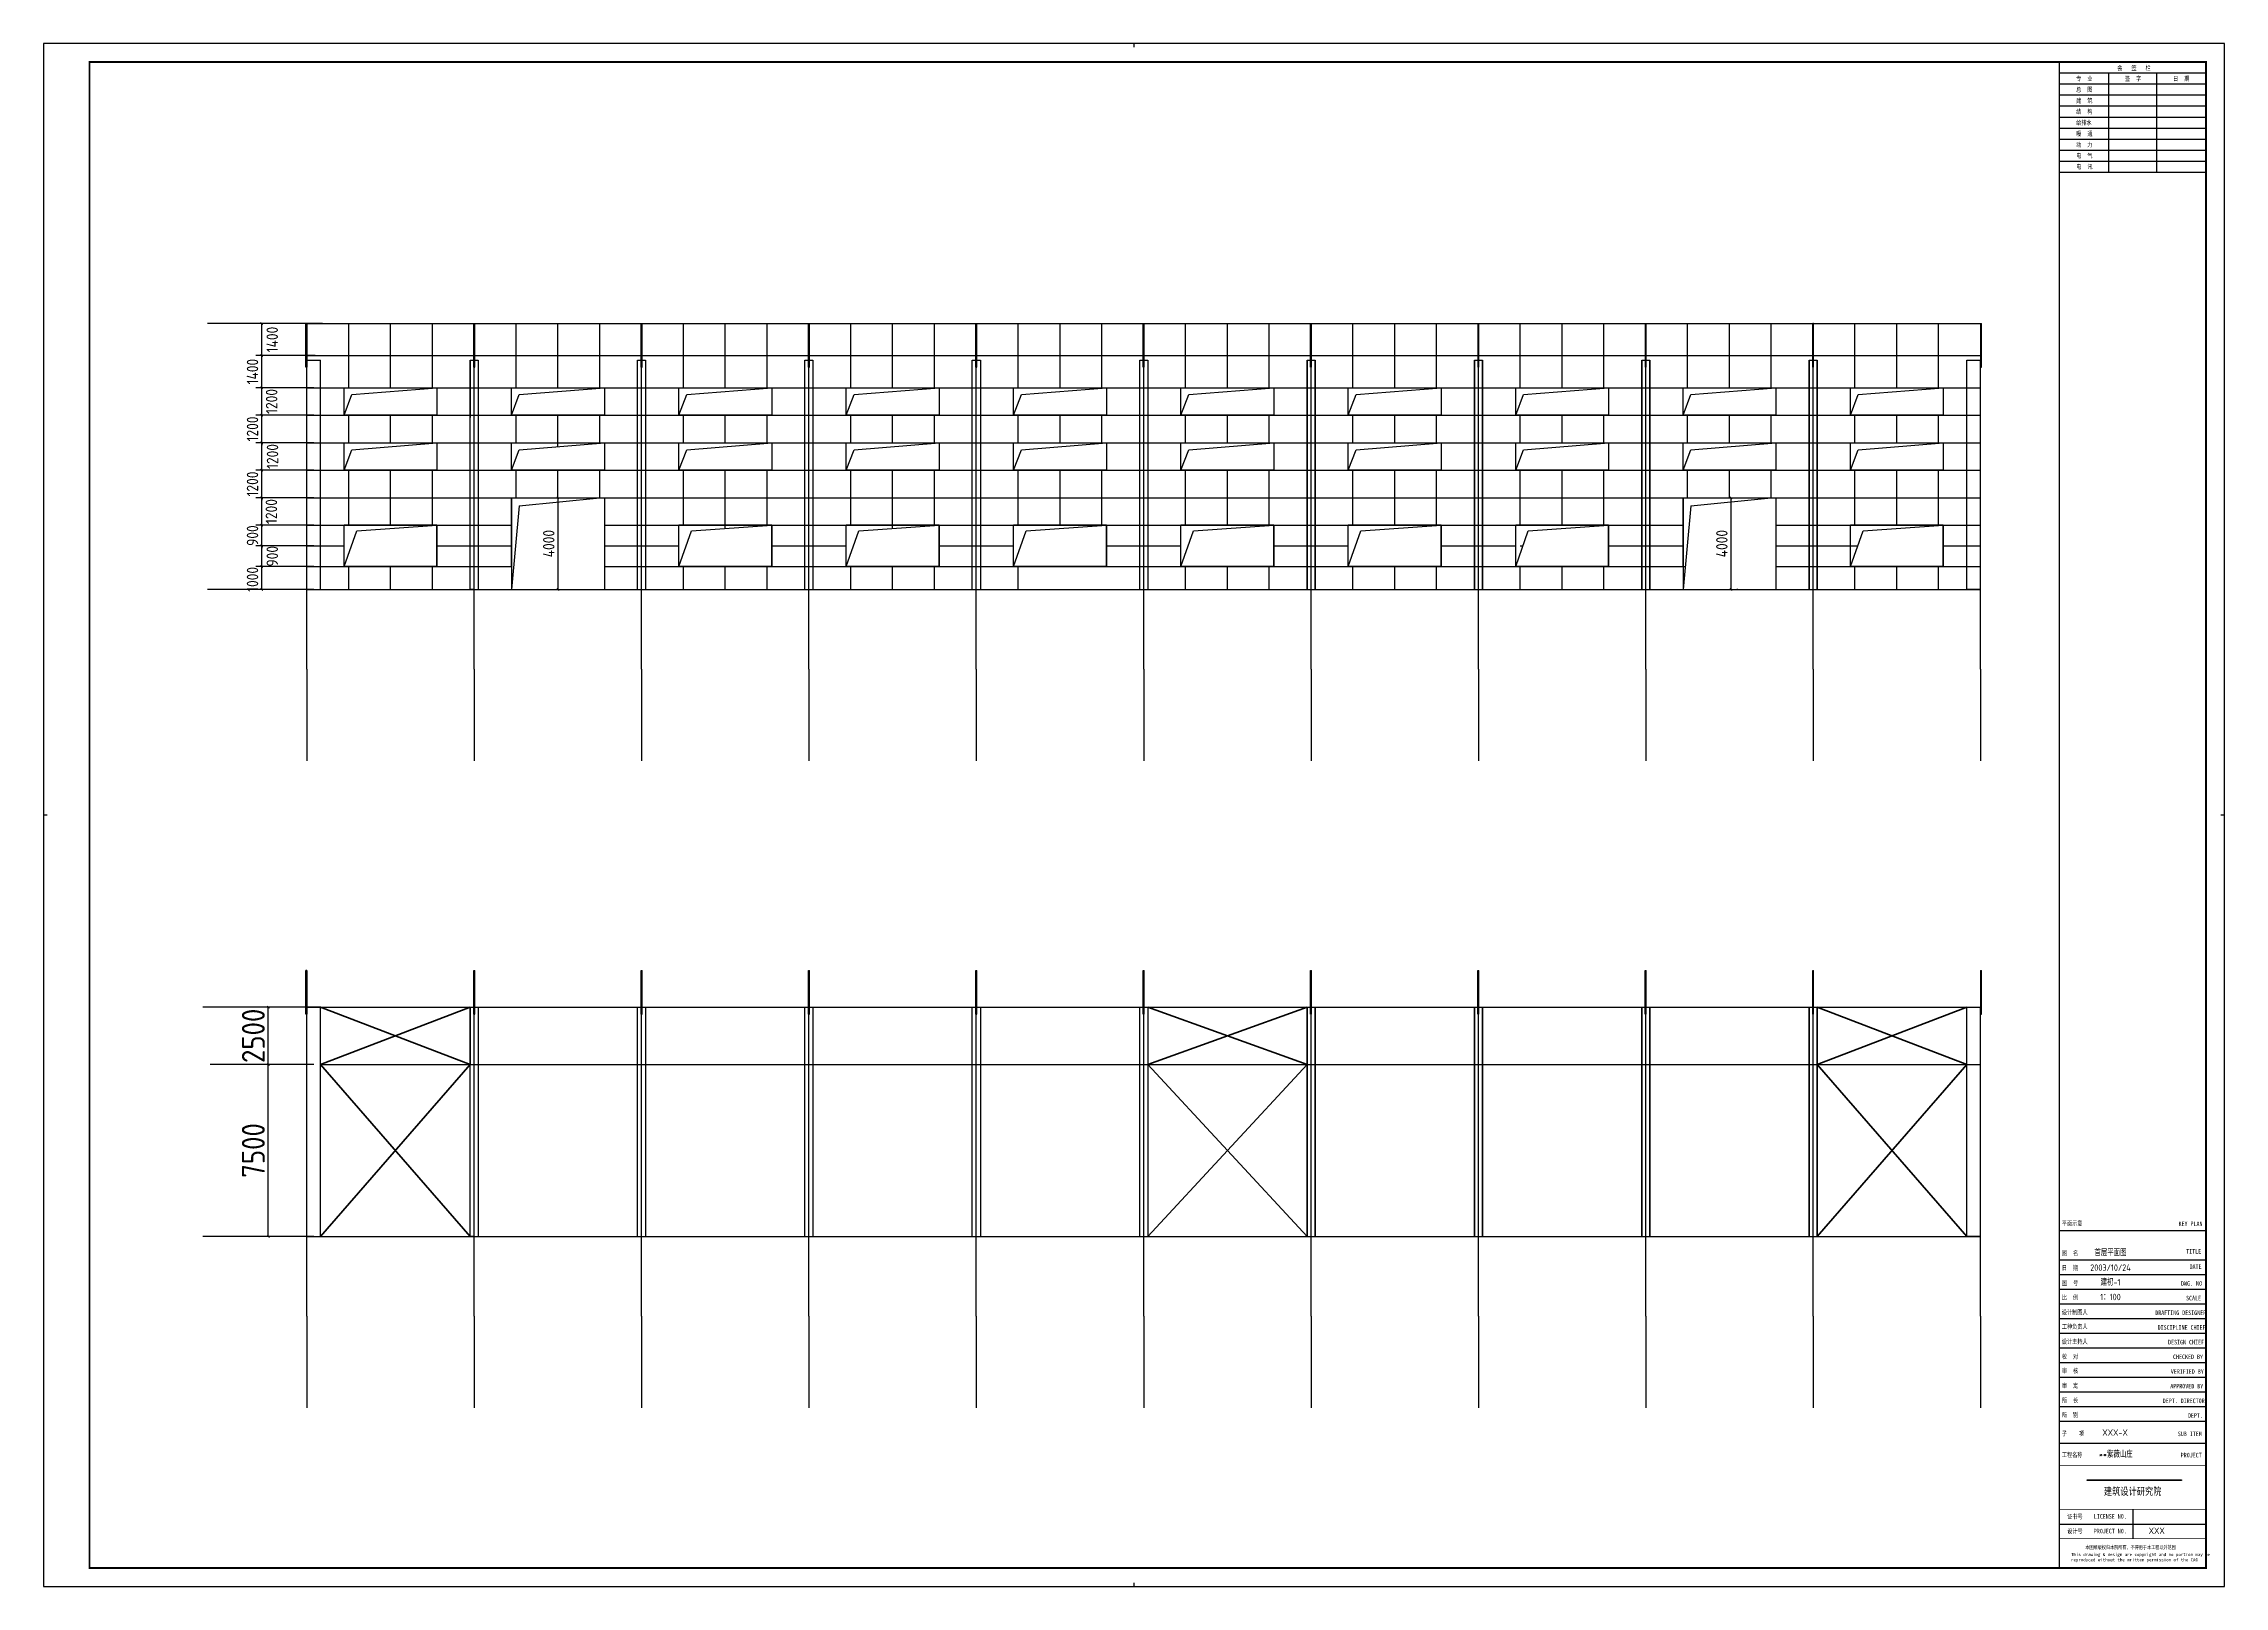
# Model space of a CAD drawing. Extents: x -9001 to 151288, y 75886 to 362543.
# Drawn here: x 56168 to 151288, y 76016 to 143296 of the extents above; entities that cross this region are included whole.
import ezdxf
from ezdxf.enums import TextEntityAlignment as Align

# ---------------------------------------------------------------- set-up
doc = ezdxf.new("R2010")
doc.units = 0
doc.header["$LTSCALE"] = 1000
doc.header["$MEASUREMENT"] = 0
for name, color, linetype in [('AXIS', 3, 'Continuous'), ('DOTE', 1, 'Continuous'), ('PUB_TITLE', 4, 'Continuous')]:
    doc.layers.add(name, color=color, linetype=linetype)
doc.styles.get("Standard").update_dxf_attribs({"font": 'gbenor.shx', "bigfont": 'gbcbig.shx'})
doc.styles.add('图框', font='')
doc.styles.get('图框').set_extended_font_data('SimSun')
doc.dimstyles.get("Standard").update_dxf_attribs({"dimscale": 100, "dimtxt": 1, "dimasz": 1, "dimexe": 2.5, "dimexo": 3, "dimgap": 1.5, "dimtad": 1, "dimdec": 0, "dimzin": 0, "dimdsep": 46, "dimtxsty": 'Standard', "dimblk": 'ARCHTICK', "dimcen": 0.09, "dimadec": 0, "dimazin": 0, "dimtfac": 1, "dimtdec": 0, "dimtix": 1, "dimtmove": 2, "dimatfit": 3, "dimfxl": 1, "dimtolj": 1, "dimtzin": 0, "dimarcsym": 0})

# ---------------------------------------------------------------- blocks, each defined once
blk = doc.blocks.new('_ArchTick')
at = {"color": 0, "linetype": 'ByBlock', "const_width": 0.4}
blk.add_lwpolyline([(-0.5, -0.5), (0.5, 0.5)], dxfattribs=at)
blk = doc.blocks.new('*D811')
at = {"color": 0, "lineweight": -2}
for p, q in [((67951, 98775), (65716, 98775)), ((65966, 91275), (65966, 98775)), ((67951, 91275), (65716, 91275))]:
    blk.add_line(p, q, dxfattribs=at)
at = {"layer": 'Defpoints', "color": 0}
for p in [(65966, 98775), (68251, 98775), (68251, 91275)]:
    blk.add_point(p, dxfattribs=at)
at = {"color": 0, "lineweight": -2, "xscale": 100, "yscale": 100, "zscale": 100}
for p, rotation in [((65966, 98775), 90), ((65966, 91275), 270)]:
    blk.add_blockref('_ArchTick', p, dxfattribs=dict(at, rotation=rotation))
at = {"color": 0, "insert": (65316, 95025), "char_height": 1000, "attachment_point": 5, "rotation": 90}
blk.add_mtext('\\A1;7500', dxfattribs=at)
blk = doc.blocks.new('*D812')
at = {"color": 0, "lineweight": -2}
for p, q in [((67951, 101275), (65716, 101275)), ((65966, 98775), (65966, 101275)), ((67951, 98775), (65716, 98775))]:
    blk.add_line(p, q, dxfattribs=at)
at = {"layer": 'Defpoints', "color": 0}
for p in [(65966, 101275), (68251, 101275), (68251, 98775)]:
    blk.add_point(p, dxfattribs=at)
at = {"color": 0, "lineweight": -2, "xscale": 100, "yscale": 100, "zscale": 100}
for p, rotation in [((65966, 101275), 90), ((65966, 98775), 270)]:
    blk.add_blockref('_ArchTick', p, dxfattribs=dict(at, rotation=rotation))
at = {"color": 0, "insert": (65316, 100025), "char_height": 1000, "attachment_point": 5, "rotation": 90}
blk.add_mtext('\\A1;2500', dxfattribs=at)
blk = doc.blocks.new('$titleblk$00000167')
blk.add_hatch(color=256).paths.add_polyline_path([(-74.9, 58.1), (-74.9, 57.7), (-23.4, 57.7), (-23.4, 58.1)])
for p, q in [((-594.5, 839), (-594.5, 841)), ((-90, 825), (-10, 825)), ((-63, 771), (-63, 825)), ((-37, 825), (-37, 771)), ((-90, 819), (-10, 819)), ((-90, 813), (-10, 813)), ((-90, 807), (-10, 807)), ((-90, 801), (-10, 801)), ((-90, 795), (-10, 795)), ((-90, 789), (-10, 789)), ((-90, 783), (-10, 783)), ((-90, 777), (-10, 777)), ((-90, 771), (-10, 771)), ((-1187, 420.5), (-1189, 420.5)), ((0, 420.5), (-2, 420.5)), ((-90, 194), (-10, 194)), ((-90, 194), (-10, 194)), ((-90, 178), (-10, 178)), ((-90, 170), (-10, 170)), ((-90, 162), (-10, 162)), ((-90, 154), (-10, 154)), ((-90, 146), (-10, 146)), ((-90, 138), (-10, 138)), ((-90, 130), (-10, 130)), ((-90, 122), (-10, 122)), ((-90, 114), (-10, 114)), ((-90, 106), (-10, 106)), ((-90, 98), (-10, 98)), ((-90, 90), (-10, 90)), ((-90, 78), (-10, 78)), ((-50, 42), (-50, 26)), ((-90, 34), (-10, 34)), ((-594.5, 0), (-594.5, 2))]:
    blk.add_line(p, q)
for points in [[(-1189, 0), (0, 0), (0, 841), (-1189, 841)], [(-74.9, 58.1), (-23.4, 58.1), (-23.4, 57.7), (-74.9, 57.7)]]:
    blk.add_lwpolyline(points, close=True)
at = {"const_width": 1}
blk.add_lwpolyline([(-1164, 10), (-10, 10), (-10, 831), (-1164, 831)], close=True, dxfattribs=at)
for points, const_width in [([(-90, 831), (-90, 10)], 0.8), ([(-90, 831), (-90, 767)], 0.8), ([(-10, 767), (-10, 831), (-90, 831)], 0.8), ([(-90, 10), (-10, 10), (-10, 200)], 0.8), ([(-90, 66), (-10, 66)], 0.4), ([(-90, 42), (-10, 42)], 0.4), ([(-90, 26), (-10, 26)], 0.4)]:
    blk.add_lwpolyline(points, dxfattribs=dict(const_width=const_width))
at = {"style": '图框', "width": 0.8}
for s, height, p in [('专  业', 2.5, (-80.8, 820.7)), ('会   签   栏', 2.5, (-58.4, 826.5)), ('签  字', 2.5, (-54.2, 820.7)), ('日  期', 2.5, (-28, 820.7)), ('总  图', 2.5, (-80.8, 814.7)), ('建  筑', 2.5, (-80.8, 808.7)), ('结  构', 2.5, (-80.8, 802.7)), ('给排水', 2.5, (-80.8, 796.7)), ('动  力', 2.5, (-80.8, 784.7)), ('暖  通', 2.5, (-80.8, 790.7)), ('电  气', 2.5, (-80.8, 778.7)), ('电  讯', 2.5, (-80.8, 772.7)), ('平面示意', 2.5, (-88.6, 196.7)), ('KEY PLAN', 2.5, (-25, 196.4)), ('图  名', 2.5, (-88.6, 180.4)), ('TITLE', 2.5, (-20.8, 181.4)), ('图  号', 2.5, (-88.6, 164.1)), ('日  期', 2.5, (-88.6, 172.4)), ('DWG. NO', 2.5, (-23.6, 163.9)), ('DATE', 2.5, (-19, 173.1)), ('比  例', 2.5, (-88.6, 156.3)), ('SCALE', 2.5, (-20.9, 155.9)), ('设计制图人', 2.5, (-88.6, 148.2)), ('工种负责人', 2.5, (-88.6, 140.4)), ('DRAFTING DESIGNER', 2.5, (-37.7, 147.9)), ('设计主持人', 2.5, (-88.6, 132.2)), ('DISCIPLINE CHIEF', 2.5, (-36.4, 139.9)), ('DESIGN CHIEF', 2.5, (-30.7, 131.9)), ('校  对', 2.5, (-88.6, 124.1)), ('审  核', 2.5, (-88.6, 116.3)), ('CHECKED BY', 2.5, (-28, 123.9)), ('审  定', 2.5, (-88.6, 108.2)), ('APPROVED BY', 2.5, (-29.5, 107.9)), ('VERIFIED BY', 2.5, (-29.2, 115.9)), ('所  长', 2.5, (-88.6, 100.2)), ('所  别', 2.5, (-88.6, 92.3)), ('DEPT. DIRECTOR', 2.5, (-33.6, 99.9)), ('子    项', 2.5, (-88.6, 82.1)), ('SUB ITEM', 2.5, (-25.4, 81.9)), ('DEPT.', 2.5, (-19.9, 91.9)), ('工程名称', 2.5, (-88.6, 70.5)), ('PROJECT', 2.5, (-23.8, 70.3)), ('建筑设计研究院', 4, (-65.7, 49.8)), ('证书号', 2.5, (-85.7, 36.8)), ('LICENSE NO.', 2.5, (-71.2, 36.9)), ('设计号', 2.5, (-85.7, 28.9)), ('PROJECT NO.', 2.5, (-71.2, 28.9)), ('本图纸版权归本院所有，不得用于本工程以外范围', 2, (-75.8, 20.3))]:
    blk.add_text(s, height=height, dxfattribs=at).set_placement(p)
at = {"insert": (-83.6, 18.2), "char_height": 1.7, "width": 72.25, "attachment_point": 1, "style": '图框'}
blk.add_mtext('This drawing & design are copyright and no portion may be reproduced without the written permission of the CAG', dxfattribs=at)
at = {"flags": 4}
for tag, p in [('(扩展图名)', (-62.1, 184.1)), ('图名', (-62.1, 180.1)), ('图号', (-62.1, 164)), ('日期', (-62.1, 172)), ('比例', (-62.1, 156)), ('子项', (-59.6, 82.1)), ('工程名称', (-59.2, 70.2)), ('设计号', (-36.9, 28.6))]:
    blk.add_attdef(tag, text='', height=3.5, dxfattribs=at).set_placement(p, align=Align.CENTER)
for tag, p in [('设计人', (-64.8, 148.1)), ('负责人', (-64.7, 140.3)), ('主持人', (-64.7, 132.3)), ('校对人', (-64.3, 124.4)), ('审核人', (-64, 116.2)), ('审定人', (-64.2, 108)), ('所长', (-64.2, 99.8))]:
    blk.add_attdef(tag, p, '', height=3.5)
blk = doc.blocks.new('*D813')
at = {"color": 0, "lineweight": -2}
for p, q in [((67951, 120491), (65429, 120491)), ((65679, 119491), (65679, 120491)), ((67951, 119491), (65429, 119491))]:
    blk.add_line(p, q, dxfattribs=at)
at = {"layer": 'Defpoints', "color": 0}
for p in [(65679, 120491), (68251, 120491), (68251, 119491)]:
    blk.add_point(p, dxfattribs=at)
at = {"color": 0, "lineweight": -2, "xscale": 100, "yscale": 100, "zscale": 100}
for p, rotation in [((65679, 120491), 90), ((65679, 119491), 270)]:
    blk.add_blockref('_ArchTick', p, dxfattribs=dict(at, rotation=rotation))
at = {"color": 0, "insert": (65279, 119931), "char_height": 500, "attachment_point": 5, "rotation": 90}
blk.add_mtext('\\A1;1000', dxfattribs=at)
blk = doc.blocks.new('*D814')
at = {"color": 0, "lineweight": -2}
for p, q in [((67951, 122291), (65429, 122291)), ((65679, 122291), (65679, 122391)), ((65679, 121391), (65679, 122291)), ((67951, 121391), (65429, 121391)), ((65679, 121391), (65679, 121291))]:
    blk.add_line(p, q, dxfattribs=at)
at = {"layer": 'Defpoints', "color": 0}
for p in [(65679, 122291), (68251, 122291), (68251, 121391)]:
    blk.add_point(p, dxfattribs=at)
at = {"color": 0, "lineweight": -2, "xscale": 100, "yscale": 100, "zscale": 100}
for p, rotation in [((65679, 122291), 270), ((65679, 121391), 90)]:
    blk.add_blockref('_ArchTick', p, dxfattribs=dict(at, rotation=rotation))
at = {"color": 0, "insert": (65279, 121841), "char_height": 500, "attachment_point": 5, "rotation": 90}
blk.add_mtext('\\A1;900', dxfattribs=at)
blk = doc.blocks.new('*D815')
at = {"color": 0, "lineweight": -2}
for p, q in [((67951, 123491), (65429, 123491)), ((65679, 122291), (65679, 123491)), ((67951, 122291), (65429, 122291))]:
    blk.add_line(p, q, dxfattribs=at)
at = {"layer": 'Defpoints', "color": 0}
for p in [(65679, 123491), (68251, 123491), (68251, 122291)]:
    blk.add_point(p, dxfattribs=at)
at = {"color": 0, "lineweight": -2, "xscale": 100, "yscale": 100, "zscale": 100}
for p, rotation in [((65679, 123491), 90), ((65679, 122291), 270)]:
    blk.add_blockref('_ArchTick', p, dxfattribs=dict(at, rotation=rotation))
at = {"color": 0, "insert": (66102, 122891), "char_height": 500, "attachment_point": 5, "rotation": 90}
blk.add_mtext('\\A1;1200', dxfattribs=at)
blk = doc.blocks.new('*D816')
at = {"color": 0, "lineweight": -2}
for p, q in [((67951, 124691), (65429, 124691)), ((65679, 124691), (65679, 124791)), ((65679, 123491), (65679, 124691)), ((67951, 123491), (65429, 123491)), ((65679, 123491), (65679, 123391))]:
    blk.add_line(p, q, dxfattribs=at)
at = {"layer": 'Defpoints', "color": 0}
for p in [(65679, 124691), (68251, 124691), (68251, 123491)]:
    blk.add_point(p, dxfattribs=at)
at = {"color": 0, "lineweight": -2, "xscale": 100, "yscale": 100, "zscale": 100}
for p, rotation in [((65679, 124691), 270), ((65679, 123491), 90)]:
    blk.add_blockref('_ArchTick', p, dxfattribs=dict(at, rotation=rotation))
at = {"color": 0, "insert": (65279, 124091), "char_height": 500, "attachment_point": 5, "rotation": 90}
blk.add_mtext('\\A1;1200', dxfattribs=at)
blk = doc.blocks.new('*D817')
at = {"color": 0, "lineweight": -2}
for p, q in [((67951, 125891), (65429, 125891)), ((65679, 124691), (65679, 125891)), ((67951, 124691), (65429, 124691))]:
    blk.add_line(p, q, dxfattribs=at)
at = {"layer": 'Defpoints', "color": 0}
for p in [(65679, 125891), (68251, 125891), (68251, 124691)]:
    blk.add_point(p, dxfattribs=at)
at = {"color": 0, "lineweight": -2, "xscale": 100, "yscale": 100, "zscale": 100}
for p, rotation in [((65679, 125891), 90), ((65679, 124691), 270)]:
    blk.add_blockref('_ArchTick', p, dxfattribs=dict(at, rotation=rotation))
at = {"color": 0, "insert": (66152, 125291), "char_height": 500, "attachment_point": 5, "rotation": 90}
blk.add_mtext('\\A1;1200', dxfattribs=at)
blk = doc.blocks.new('*D818')
at = {"color": 0, "lineweight": -2}
for p, q in [((67951, 127091), (65429, 127091)), ((65679, 127091), (65679, 127191)), ((65679, 125891), (65679, 127091)), ((67951, 125891), (65429, 125891)), ((65679, 125891), (65679, 125791))]:
    blk.add_line(p, q, dxfattribs=at)
at = {"layer": 'Defpoints', "color": 0}
for p in [(65679, 127091), (68251, 127091), (68251, 125891)]:
    blk.add_point(p, dxfattribs=at)
at = {"color": 0, "lineweight": -2, "xscale": 100, "yscale": 100, "zscale": 100}
for p, rotation in [((65679, 127091), 270), ((65679, 125891), 90)]:
    blk.add_blockref('_ArchTick', p, dxfattribs=dict(at, rotation=rotation))
at = {"color": 0, "insert": (65279, 126491), "char_height": 500, "attachment_point": 5, "rotation": 90}
blk.add_mtext('\\A1;1200', dxfattribs=at)
blk = doc.blocks.new('*D819')
at = {"color": 0, "lineweight": -2}
for p, q in [((67951, 128291), (65429, 128291)), ((65679, 127091), (65679, 128291)), ((67951, 127091), (65429, 127091))]:
    blk.add_line(p, q, dxfattribs=at)
at = {"layer": 'Defpoints', "color": 0}
for p in [(65679, 128291), (68251, 128291), (68251, 127091)]:
    blk.add_point(p, dxfattribs=at)
at = {"color": 0, "lineweight": -2, "xscale": 100, "yscale": 100, "zscale": 100}
for p, rotation in [((65679, 128291), 90), ((65679, 127091), 270)]:
    blk.add_blockref('_ArchTick', p, dxfattribs=dict(at, rotation=rotation))
at = {"color": 0, "insert": (66114, 127691), "char_height": 500, "attachment_point": 5, "rotation": 90}
blk.add_mtext('\\A1;1200', dxfattribs=at)
blk = doc.blocks.new('*D820')
at = {"color": 0, "lineweight": -2}
for p, q in [((68012, 129691), (65429, 129691)), ((65679, 128291), (65679, 129691)), ((67951, 128291), (65429, 128291))]:
    blk.add_line(p, q, dxfattribs=at)
at = {"layer": 'Defpoints', "color": 0}
for p in [(65679, 129691), (68312, 129691), (68251, 128291)]:
    blk.add_point(p, dxfattribs=at)
at = {"color": 0, "lineweight": -2, "xscale": 100, "yscale": 100, "zscale": 100}
for p, rotation in [((65679, 129691), 90), ((65679, 128291), 270)]:
    blk.add_blockref('_ArchTick', p, dxfattribs=dict(at, rotation=rotation))
at = {"color": 0, "insert": (65279, 128991), "char_height": 500, "attachment_point": 5, "rotation": 90}
blk.add_mtext('\\A1;1400', dxfattribs=at)
blk = doc.blocks.new('*D821')
at = {"color": 0, "lineweight": -2}
for p, q in [((68337, 131091), (65429, 131091)), ((65679, 129691), (65679, 131091)), ((68012, 129691), (65429, 129691))]:
    blk.add_line(p, q, dxfattribs=at)
at = {"layer": 'Defpoints', "color": 0}
for p in [(65679, 131091), (68637, 131091), (68312, 129691)]:
    blk.add_point(p, dxfattribs=at)
at = {"color": 0, "lineweight": -2, "xscale": 100, "yscale": 100, "zscale": 100}
for p, rotation in [((65679, 131091), 90), ((65679, 129691), 270)]:
    blk.add_blockref('_ArchTick', p, dxfattribs=dict(at, rotation=rotation))
at = {"color": 0, "insert": (66139, 130391), "char_height": 500, "attachment_point": 5, "rotation": 90}
blk.add_mtext('\\A1;1400', dxfattribs=at)
blk = doc.blocks.new('*D822')
at = {"color": 0, "lineweight": -2}
for p, q in [((78301, 123491), (78351, 123491)), ((78601, 123491), (78601, 119491)), ((78301, 119491), (78351, 119491))]:
    blk.add_line(p, q, dxfattribs=at)
at = {"layer": 'Defpoints', "color": 0}
for p in [(78601, 123491), (78601, 119491), (78601, 119491)]:
    blk.add_point(p, dxfattribs=at)
at = {"color": 0, "lineweight": -2, "xscale": 100, "yscale": 100, "zscale": 100}
for p, rotation in [((78601, 123491), 90), ((78601, 119491), 270)]:
    blk.add_blockref('_ArchTick', p, dxfattribs=dict(at, rotation=rotation))
at = {"color": 0, "insert": (78201, 121491), "char_height": 500, "attachment_point": 5, "rotation": 90}
blk.add_mtext('\\A1;4000', dxfattribs=at)
blk = doc.blocks.new('*D823')
at = {"color": 0, "lineweight": -2}
for p, q in [((129468, 123491), (129518, 123491)), ((129768, 119491), (129768, 123491)), ((130068, 119491), (130018, 119491))]:
    blk.add_line(p, q, dxfattribs=at)
at = {"layer": 'Defpoints', "color": 0}
for p in [(129768, 123491), (129768, 123491), (129768, 119491)]:
    blk.add_point(p, dxfattribs=at)
at = {"color": 0, "lineweight": -2, "xscale": 100, "yscale": 100, "zscale": 100}
for p, rotation in [((129768, 123491), 90), ((129768, 119491), 270)]:
    blk.add_blockref('_ArchTick', p, dxfattribs=dict(at, rotation=rotation))
at = {"color": 0, "insert": (129368, 121491), "char_height": 500, "attachment_point": 5, "rotation": 90}
blk.add_mtext('\\A1;4000', dxfattribs=at)
blk = doc.blocks.new('*D824')
at = {"color": 0, "lineweight": -2}
for p, q in [((67351, 121391), (65429, 121391)), ((65679, 120491), (65679, 121391)), ((67351, 120491), (65429, 120491))]:
    blk.add_line(p, q, dxfattribs=at)
at = {"layer": 'Defpoints', "color": 0}
for p in [(65679, 121391), (67651, 121391), (67651, 120491)]:
    blk.add_point(p, dxfattribs=at)
at = {"color": 0, "lineweight": -2, "xscale": 100, "yscale": 100, "zscale": 100}
for p, rotation in [((65679, 121391), 90), ((65679, 120491), 270)]:
    blk.add_blockref('_ArchTick', p, dxfattribs=dict(at, rotation=rotation))
at = {"color": 0, "insert": (66142, 120941), "char_height": 500, "attachment_point": 5, "rotation": 90}
blk.add_mtext('\\A1;900', dxfattribs=at)

msp = doc.modelspace()

# ---------------------------------------------------------------- linework, layer by layer
for p, q in [((67610.6, 131090.9), (63316.6, 131090.9)), ((67610.6, 129190.9), (67610.6, 131090.9)), ((67650.6, 131090.9), (67610.6, 131090.9)), ((67650.6, 131090.9), (67650.6, 129490.9)), ((74930.6, 129190.9), (74930.6, 131090.9)), ((74930.6, 131090.9), (74970.6, 131090.9)), ((74970.6, 129190.9), (74970.6, 131090.9)), ((82228.6, 129190.9), (82228.6, 131090.9)), ((82268.6, 129190.9), (82268.6, 131090.9)), ((89528.6, 129190.9), (89528.6, 131090.9)), ((89568.6, 129190.9), (89568.6, 131090.9)), ((96828.6, 129190.9), (96828.6, 131090.9)), ((96868.6, 129190.9), (96868.6, 131090.9)), ((104128.6, 129190.9), (104128.6, 131090.9)), ((104168.6, 129190.9), (104168.6, 131090.9)), ((111432.6, 129190.9), (111432.6, 131090.9)), ((111472.6, 129190.9), (111472.6, 131090.9)), ((118732.6, 129190.9), (118732.6, 131090.9)), ((118772.6, 129190.9), (118772.6, 131090.9)), ((126032.6, 129190.9), (126032.6, 131090.9)), ((126072.6, 129190.9), (126072.6, 131090.9)), ((133370.6, 131090.9), (133330.6, 131090.9)), ((133330.6, 129190.9), (133330.6, 131090.9)), ((133370.6, 129190.9), (133370.6, 131090.9)), ((140650.6, 131090.9), (140650.6, 129490.9)), ((140650.6, 131090.9), (140690.6, 131090.9)), ((140690.6, 129190.9), (140690.6, 131090.9)), ((67650.6, 129490.9), (68250.6, 129490.9)), ((67650.6, 119490.9), (67650.6, 129490.9)), ((67650.6, 119490.9), (67650.6, 129490.9)), ((67650.6, 129490.9), (67650.6, 129190.9)), ((67650.6, 119490.9), (67650.6, 129490.9)), ((68250.6, 119490.9), (68250.6, 129490.9)), ((74775.6, 119490.9), (74775.6, 129490.9)), ((74775.6, 129490.9), (74775.6, 126990.9)), ((74775.6, 129490.9), (75125.6, 129490.9)), ((74950.6, 129490.9), (74950.6, 129190.9)), ((75125.6, 129490.9), (75125.6, 119490.9)), ((82075.6, 119490.9), (82075.6, 129490.9)), ((82075.6, 129490.9), (82425.6, 129490.9)), ((82248.6, 129490.9), (82248.6, 129190.9)), ((82425.6, 129490.9), (82425.6, 119490.9)), ((89375.6, 119490.9), (89375.6, 129490.9)), ((89375.6, 129490.9), (89725.6, 129490.9)), ((89548.6, 129490.9), (89548.6, 129190.9)), ((89725.6, 129490.9), (89725.6, 119490.9)), ((96675.6, 119490.9), (96675.6, 129490.9)), ((96675.6, 129490.9), (97025.6, 129490.9)), ((96848.6, 129490.9), (96848.6, 129190.9)), ((97025.6, 129490.9), (97025.6, 119490.9)), ((103975.6, 119490.9), (103975.6, 129490.9)), ((103975.6, 129490.9), (104325.6, 129490.9)), ((104148.6, 129490.9), (104148.6, 129190.9)), ((104325.6, 129490.9), (104325.6, 119490.9)), ((111275.6, 119490.9), (111275.6, 129490.9)), ((111275.6, 129490.9), (111275.6, 119490.9)), ((111275.6, 129490.9), (111625.6, 129490.9)), ((111452.6, 129490.9), (111452.6, 129190.9)), ((111625.6, 129490.9), (111625.6, 119490.9)), ((111625.6, 119490.9), (111625.6, 129490.9)), ((118575.6, 119490.9), (118575.6, 129490.9)), ((118575.6, 129490.9), (118575.6, 119490.9)), ((118575.6, 129490.9), (118925.6, 129490.9)), ((118752.6, 129490.9), (118752.6, 129190.9)), ((118925.6, 129490.9), (118925.6, 119490.9)), ((118925.6, 119490.9), (118925.6, 129490.9)), ((125875.6, 119490.9), (125875.6, 129490.9)), ((125875.6, 129490.9), (125875.6, 119490.9)), ((125875.6, 129490.9), (126225.6, 129490.9)), ((126052.6, 129490.9), (126052.6, 129190.9)), ((126225.6, 129490.9), (126225.6, 119490.9)), ((126225.6, 119490.9), (126225.6, 129490.9)), ((133175.6, 119490.9), (133175.6, 129490.9)), ((133175.6, 129490.9), (133175.6, 119490.9)), ((133175.6, 129490.9), (133525.6, 129490.9)), ((133350.6, 129490.9), (133350.6, 129190.9)), ((133525.6, 129490.9), (133525.6, 119490.9)), ((133525.6, 119490.9), (133525.6, 129490.9)), ((140050.6, 119490.9), (140050.6, 129490.9)), ((140050.6, 129490.9), (140650.6, 129490.9)), ((140650.6, 119490.9), (140650.6, 129490.9)), ((140650.6, 119490.9), (140650.6, 129490.9)), ((140650.6, 129490.9), (140650.6, 129190.9)), ((140650.6, 119490.9), (140650.6, 129490.9)), ((67650.6, 129190.9), (67610.6, 129190.9)), ((74950.6, 129190.9), (74930.6, 129190.9)), ((74950.6, 129190.9), (74970.6, 129190.9)), ((82248.6, 129190.9), (82228.6, 129190.9)), ((82248.6, 129190.9), (82268.6, 129190.9)), ((89548.6, 129190.9), (89528.6, 129190.9)), ((89548.6, 129190.9), (89568.6, 129190.9)), ((96848.6, 129190.9), (96828.6, 129190.9)), ((96848.6, 129190.9), (96868.6, 129190.9)), ((104148.6, 129190.9), (104128.6, 129190.9)), ((104148.6, 129190.9), (104168.6, 129190.9)), ((111452.6, 129190.9), (111432.6, 129190.9)), ((111452.6, 129190.9), (111472.6, 129190.9)), ((118752.6, 129190.9), (118732.6, 129190.9)), ((118752.6, 129190.9), (118772.6, 129190.9)), ((126052.6, 129190.9), (126032.6, 129190.9)), ((126052.6, 129190.9), (126072.6, 129190.9)), ((133350.6, 129190.9), (133330.6, 129190.9)), ((133350.6, 129190.9), (133370.6, 129190.9)), ((140650.6, 129190.9), (140690.6, 129190.9)), ((69275.6, 127090.9), (69275.6, 128290.9)), ((69275.6, 128290.9), (73325.6, 128290.9)), ((69275.6, 127090.9), (69617.6, 127986.9)), ((69617.6, 127986.9), (73325.6, 128290.9)), ((73325.6, 128290.9), (73325.6, 127090.9)), ((76575.6, 127090.9), (76575.6, 128290.9)), ((76575.6, 128290.9), (80625.6, 128290.9)), ((76575.6, 127090.9), (76917.6, 127986.9)), ((76917.6, 127986.9), (80625.6, 128290.9)), ((80625.6, 128290.9), (80625.6, 127090.9)), ((83875.6, 127090.9), (83875.6, 128290.9)), ((83875.6, 128290.9), (87925.6, 128290.9)), ((83875.6, 127090.9), (84217.6, 127986.9)), ((84217.6, 127986.9), (87925.6, 128290.9)), ((87925.6, 128290.9), (87925.6, 127090.9)), ((91175.6, 127090.9), (91175.6, 128290.9)), ((91175.6, 128290.9), (95225.6, 128290.9)), ((91175.6, 127090.9), (91517.6, 127986.9)), ((91517.6, 127986.9), (95225.6, 128290.9)), ((95225.6, 128290.9), (95225.6, 127090.9)), ((98475.6, 127090.9), (98475.6, 128290.9)), ((98475.6, 128290.9), (102525.6, 128290.9)), ((98475.6, 127090.9), (98817.6, 127986.9)), ((98817.6, 127986.9), (102525.6, 128290.9)), ((102525.6, 128290.9), (102525.6, 127090.9)), ((105775.6, 127090.9), (105775.6, 128290.9)), ((105775.6, 128290.9), (109825.6, 128290.9)), ((105775.6, 127090.9), (106117.6, 127986.9)), ((106117.6, 127986.9), (109825.6, 128290.9)), ((109825.6, 128290.9), (109825.6, 127090.9)), ((113075.6, 127090.9), (113075.6, 128290.9)), ((113075.6, 128290.9), (117125.6, 128290.9)), ((113075.6, 127090.9), (113417.6, 127986.9)), ((113417.6, 127986.9), (117125.6, 128290.9)), ((117125.6, 128290.9), (117125.6, 127090.9)), ((120375.6, 127090.9), (120375.6, 128290.9)), ((120375.6, 128290.9), (124425.6, 128290.9)), ((120375.6, 127090.9), (120717.6, 127986.9)), ((120717.6, 127986.9), (124425.6, 128290.9)), ((124425.6, 128290.9), (124425.6, 127090.9)), ((127675.6, 127090.9), (127675.6, 128290.9)), ((127675.6, 128290.9), (131725.6, 128290.9)), ((127675.6, 127090.9), (128017.6, 127986.9)), ((128017.6, 127986.9), (131725.6, 128290.9)), ((131725.6, 128290.9), (131725.6, 127090.9)), ((134975.6, 127090.9), (134975.6, 128290.9)), ((134975.6, 128290.9), (139025.6, 128290.9)), ((134975.6, 127090.9), (135317.6, 127986.9)), ((135317.6, 127986.9), (139025.6, 128290.9)), ((139025.6, 128290.9), (139025.6, 127090.9)), ((73325.6, 127090.9), (69275.6, 127090.9)), ((80625.6, 127090.9), (76575.6, 127090.9)), ((87925.6, 127090.9), (83875.6, 127090.9)), ((95225.6, 127090.9), (91175.6, 127090.9)), ((102525.6, 127090.9), (98475.6, 127090.9)), ((109825.6, 127090.9), (105775.6, 127090.9)), ((117125.6, 127090.9), (113075.6, 127090.9)), ((124425.6, 127090.9), (120375.6, 127090.9)), ((131725.6, 127090.9), (127675.6, 127090.9)), ((139025.6, 127090.9), (134975.6, 127090.9)), ((69275.6, 124690.9), (69275.6, 125890.9)), ((69275.6, 125890.9), (73325.6, 125890.9)), ((69275.6, 124690.9), (69617.6, 125586.9)), ((69617.6, 125586.9), (73325.6, 125890.9)), ((73325.6, 125890.9), (73325.6, 124690.9)), ((76575.6, 124690.9), (76575.6, 125890.9)), ((76575.6, 125890.9), (80625.6, 125890.9)), ((76575.6, 124690.9), (76917.6, 125586.9)), ((76917.6, 125586.9), (80625.6, 125890.9)), ((80625.6, 125890.9), (80625.6, 124690.9)), ((83875.6, 124690.9), (83875.6, 125890.9)), ((83875.6, 125890.9), (87925.6, 125890.9)), ((83875.6, 124690.9), (84217.6, 125586.9)), ((84217.6, 125586.9), (87925.6, 125890.9)), ((87925.6, 125890.9), (87925.6, 124690.9)), ((91175.6, 124690.9), (91175.6, 125890.9)), ((91175.6, 125890.9), (95225.6, 125890.9)), ((91175.6, 124690.9), (91517.6, 125586.9)), ((91517.6, 125586.9), (95225.6, 125890.9)), ((95225.6, 125890.9), (95225.6, 124690.9)), ((98475.6, 124690.9), (98475.6, 125890.9)), ((98475.6, 125890.9), (102525.6, 125890.9)), ((98475.6, 124690.9), (98817.6, 125586.9)), ((98817.6, 125586.9), (102525.6, 125890.9)), ((102525.6, 125890.9), (102525.6, 124690.9)), ((105775.6, 124690.9), (105775.6, 125890.9)), ((105775.6, 125890.9), (109825.6, 125890.9)), ((105775.6, 124690.9), (106117.6, 125586.9)), ((106117.6, 125586.9), (109825.6, 125890.9)), ((109825.6, 125890.9), (109825.6, 124690.9)), ((113075.6, 124690.9), (113075.6, 125890.9)), ((113075.6, 125890.9), (117125.6, 125890.9)), ((113075.6, 124690.9), (113417.6, 125586.9)), ((113417.6, 125586.9), (117125.6, 125890.9)), ((117125.6, 125890.9), (117125.6, 124690.9)), ((120375.6, 124690.9), (120375.6, 125890.9)), ((120375.6, 125890.9), (124425.6, 125890.9)), ((120375.6, 124690.9), (120717.6, 125586.9)), ((120717.6, 125586.9), (124425.6, 125890.9)), ((124425.6, 125890.9), (124425.6, 124690.9)), ((127675.6, 124690.9), (127675.6, 125890.9)), ((127675.6, 125890.9), (131725.6, 125890.9)), ((127675.6, 124690.9), (128017.6, 125586.9)), ((128017.6, 125586.9), (131725.6, 125890.9)), ((131725.6, 125890.9), (131725.6, 124690.9)), ((134975.6, 124690.9), (134975.6, 125890.9)), ((134975.6, 125890.9), (139025.6, 125890.9)), ((134975.6, 124690.9), (135317.6, 125586.9)), ((135317.6, 125586.9), (139025.6, 125890.9)), ((139025.6, 125890.9), (139025.6, 124690.9)), ((73325.6, 124690.9), (69275.6, 124690.9)), ((80625.6, 124690.9), (76575.6, 124690.9)), ((87925.6, 124690.9), (83875.6, 124690.9)), ((95225.6, 124690.9), (91175.6, 124690.9)), ((102525.6, 124690.9), (98475.6, 124690.9)), ((109825.6, 124690.9), (105775.6, 124690.9)), ((117125.6, 124690.9), (113075.6, 124690.9)), ((124425.6, 124690.9), (120375.6, 124690.9)), ((131725.6, 124690.9), (127675.6, 124690.9)), ((139025.6, 124690.9), (134975.6, 124690.9)), ((76575.6, 120490.9), (76575.6, 123490.9)), ((76575.6, 123490.9), (80625.6, 123490.9)), ((76575.6, 123490.9), (76575.6, 119490.9)), ((76917.6, 123136.4), (76575.6, 119490.9)), ((76917.6, 123136.4), (80425.6, 123490.9)), ((80625.6, 123490.9), (80625.6, 120490.9)), ((80625.6, 123490.9), (80625.6, 119490.9)), ((127675.6, 120490.9), (127675.6, 123490.9)), ((127675.6, 123490.9), (131725.6, 123490.9)), ((127675.6, 123490.9), (127675.6, 119490.9)), ((128017.6, 123136.4), (127675.6, 119490.9)), ((128017.6, 123136.4), (131525.6, 123490.9)), ((131725.6, 123490.9), (131725.6, 120490.9)), ((131725.6, 123490.9), (131725.6, 119490.9)), ((69275.6, 120490.9), (69275.6, 122290.9)), ((69275.6, 122290.9), (73325.6, 122290.9)), ((73325.6, 122290.9), (69275.6, 122290.9)), ((69275.6, 120490.9), (69826.6, 122048.9)), ((69826.6, 122048.9), (73325.6, 122290.9)), ((73325.6, 122290.9), (73325.6, 120490.9)), ((73325.6, 120490.9), (73325.6, 122290.9)), ((83875.6, 120490.9), (83875.6, 122290.9)), ((83875.6, 122290.9), (87925.6, 122290.9)), ((83875.6, 120490.9), (83875.6, 122290.9)), ((83875.6, 122290.9), (87925.6, 122290.9)), ((87925.6, 122290.9), (83875.6, 122290.9)), ((83875.6, 120490.9), (84426.6, 122048.9)), ((83875.6, 120490.9), (84426.6, 122048.9)), ((84426.6, 122048.9), (87925.6, 122290.9)), ((84426.6, 122048.9), (87925.6, 122290.9)), ((87925.6, 122290.9), (87925.6, 120490.9)), ((87925.6, 122290.9), (87925.6, 120490.9)), ((87925.6, 120490.9), (87925.6, 122290.9)), ((91175.6, 120490.9), (91175.6, 122290.9)), ((91175.6, 122290.9), (95225.6, 122290.9)), ((91175.6, 120490.9), (91175.6, 122290.9)), ((91175.6, 122290.9), (95225.6, 122290.9)), ((95225.6, 122290.9), (91175.6, 122290.9)), ((91175.6, 120490.9), (91726.6, 122048.9)), ((91175.6, 120490.9), (91726.6, 122048.9)), ((91726.6, 122048.9), (95225.6, 122290.9)), ((91726.6, 122048.9), (95225.6, 122290.9)), ((95225.6, 122290.9), (95225.6, 120490.9)), ((95225.6, 122290.9), (95225.6, 120490.9)), ((95225.6, 120490.9), (95225.6, 122290.9)), ((98475.6, 120490.9), (98475.6, 122290.9)), ((98475.6, 122290.9), (102525.6, 122290.9)), ((98475.6, 120490.9), (98475.6, 122290.9)), ((98475.6, 122290.9), (102525.6, 122290.9)), ((102525.6, 122290.9), (98475.6, 122290.9)), ((98475.6, 120490.9), (99026.6, 122048.9)), ((98475.6, 120490.9), (99026.6, 122048.9)), ((99026.6, 122048.9), (102525.6, 122290.9)), ((99026.6, 122048.9), (102525.6, 122290.9)), ((102525.6, 122290.9), (102525.6, 120490.9)), ((102525.6, 122290.9), (102525.6, 120490.9)), ((102525.6, 120490.9), (102525.6, 122290.9)), ((105775.6, 120490.9), (105775.6, 122290.9)), ((105775.6, 122290.9), (109825.6, 122290.9)), ((105775.6, 120490.9), (105775.6, 122290.9)), ((105775.6, 122290.9), (109825.6, 122290.9)), ((109825.6, 122290.9), (105775.6, 122290.9)), ((105775.6, 120490.9), (106326.6, 122048.9)), ((105775.6, 120490.9), (106326.6, 122048.9)), ((106326.6, 122048.9), (109825.6, 122290.9)), ((106326.6, 122048.9), (109825.6, 122290.9)), ((109825.6, 122290.9), (109825.6, 120490.9)), ((109825.6, 122290.9), (109825.6, 120490.9)), ((109825.6, 120490.9), (109825.6, 122290.9)), ((113075.6, 120490.9), (113075.6, 122290.9)), ((113075.6, 122290.9), (117125.6, 122290.9)), ((113075.6, 120490.9), (113075.6, 122290.9)), ((113075.6, 122290.9), (117125.6, 122290.9)), ((117125.6, 122290.9), (113075.6, 122290.9)), ((113075.6, 120490.9), (113626.6, 122048.9)), ((113075.6, 120490.9), (113626.6, 122048.9)), ((113626.6, 122048.9), (117125.6, 122290.9)), ((113626.6, 122048.9), (117125.6, 122290.9)), ((117125.6, 122290.9), (117125.6, 120490.9)), ((117125.6, 122290.9), (117125.6, 120490.9)), ((117125.6, 120490.9), (117125.6, 122290.9)), ((120375.6, 120490.9), (120375.6, 122290.9)), ((120375.6, 122290.9), (124425.6, 122290.9)), ((120375.6, 120490.9), (120375.6, 122290.9)), ((120375.6, 122290.9), (124425.6, 122290.9)), ((124425.6, 122290.9), (120375.6, 122290.9)), ((120375.6, 120490.9), (120926.6, 122048.9)), ((120375.6, 120490.9), (120926.6, 122048.9)), ((120926.6, 122048.9), (124425.6, 122290.9)), ((120926.6, 122048.9), (124425.6, 122290.9)), ((124425.6, 122290.9), (124425.6, 120490.9)), ((124425.6, 122290.9), (124425.6, 120490.9)), ((124425.6, 120490.9), (124425.6, 122290.9)), ((134975.6, 120490.9), (134975.6, 122290.9)), ((134975.6, 122290.9), (139025.6, 122290.9)), ((134975.6, 120490.9), (134975.6, 122290.9)), ((134975.6, 122290.9), (139025.6, 122290.9)), ((139025.6, 122290.9), (134975.6, 122290.9)), ((134975.6, 120490.9), (135526.6, 122048.9)), ((134975.6, 120490.9), (135526.6, 122048.9)), ((135526.6, 122048.9), (139025.6, 122290.9)), ((135526.6, 122048.9), (139025.6, 122290.9)), ((139025.6, 122290.9), (139025.6, 120490.9)), ((139025.6, 122290.9), (139025.6, 120490.9)), ((139025.6, 120490.9), (139025.6, 122290.9)), ((73325.6, 120490.9), (69275.6, 120490.9)), ((69275.6, 120490.9), (73325.6, 120490.9)), ((87925.6, 120490.9), (83875.6, 120490.9)), ((87925.6, 120490.9), (83875.6, 120490.9)), ((83875.6, 120490.9), (87925.6, 120490.9)), ((95225.6, 120490.9), (91175.6, 120490.9)), ((95225.6, 120490.9), (91175.6, 120490.9)), ((91175.6, 120490.9), (95225.6, 120490.9)), ((102525.6, 120490.9), (98475.6, 120490.9)), ((102525.6, 120490.9), (98475.6, 120490.9)), ((98475.6, 120490.9), (102525.6, 120490.9)), ((109825.6, 120490.9), (105775.6, 120490.9)), ((109825.6, 120490.9), (105775.6, 120490.9)), ((105775.6, 120490.9), (109825.6, 120490.9)), ((117125.6, 120490.9), (113075.6, 120490.9)), ((117125.6, 120490.9), (113075.6, 120490.9)), ((113075.6, 120490.9), (117125.6, 120490.9)), ((124425.6, 120490.9), (120375.6, 120490.9)), ((124425.6, 120490.9), (120375.6, 120490.9)), ((120375.6, 120490.9), (124425.6, 120490.9)), ((139025.6, 120490.9), (134975.6, 120490.9)), ((139025.6, 120490.9), (134975.6, 120490.9)), ((134975.6, 120490.9), (139025.6, 120490.9)), ((67650.6, 119490.9), (63317.6, 119490.9)), ((67650.6, 119490.9), (140650.6, 119490.9)), ((67650.6, 119490.9), (68250.6, 119490.9)), ((74950.6, 119490.9), (74775.6, 119490.9)), ((133350.6, 119490.9), (133525.6, 119490.9)), ((140650.6, 119490.9), (140050.6, 119490.9)), ((67610.6, 100974.9), (67610.6, 102874.9)), ((67650.6, 102874.9), (67610.6, 102874.9)), ((67650.6, 102874.9), (67650.6, 101274.9)), ((74930.6, 100974.9), (74930.6, 102874.9)), ((74930.6, 102874.9), (74970.6, 102874.9)), ((74970.6, 100974.9), (74970.6, 102874.9)), ((82230.6, 100974.9), (82230.6, 102874.9)), ((82230.6, 102874.9), (82270.6, 102874.9)), ((82270.6, 100974.9), (82270.6, 102874.9)), ((89530.6, 100974.9), (89530.6, 102874.9)), ((89530.6, 102874.9), (89570.6, 102874.9)), ((89570.6, 100974.9), (89570.6, 102874.9)), ((96830.6, 100974.9), (96830.6, 102874.9)), ((96830.6, 102874.9), (96870.6, 102874.9)), ((96870.6, 100974.9), (96870.6, 102874.9)), ((104130.6, 100974.9), (104130.6, 102874.9)), ((104130.6, 102874.9), (104170.6, 102874.9)), ((104170.6, 100974.9), (104170.6, 102874.9)), ((111430.6, 100974.9), (111430.6, 102874.9)), ((111430.6, 102874.9), (111470.6, 102874.9)), ((111470.6, 100974.9), (111470.6, 102874.9)), ((118730.6, 100974.9), (118730.6, 102874.9)), ((118730.6, 102874.9), (118770.6, 102874.9)), ((118770.6, 100974.9), (118770.6, 102874.9)), ((126030.6, 100974.9), (126030.6, 102874.9)), ((126030.6, 102874.9), (126070.6, 102874.9)), ((126070.6, 100974.9), (126070.6, 102874.9)), ((133330.6, 100974.9), (133330.6, 102874.9)), ((133330.6, 102874.9), (133370.6, 102874.9)), ((133370.6, 100974.9), (133370.6, 102874.9)), ((140650.6, 102874.9), (140650.6, 101274.9)), ((140650.6, 102874.9), (140690.6, 102874.9)), ((140690.6, 100974.9), (140690.6, 102874.9)), ((68250.6, 101274.9), (63109.1, 101274.9)), ((67650.6, 100974.9), (67610.6, 100974.9)), ((67650.6, 101274.9), (140650.6, 101274.9)), ((67650.6, 91274.9), (67650.6, 101274.9)), ((67650.6, 91274.9), (67650.6, 101274.9)), ((67650.6, 101274.9), (67650.6, 100974.9)), ((68250.6, 91274.9), (68250.6, 101274.9)), ((74775.6, 91274.9), (74775.6, 101274.9)), ((74775.6, 101274.9), (74775.6, 98774.9)), ((74950.6, 100974.9), (74930.6, 100974.9)), ((74950.6, 101274.9), (74950.6, 100974.9)), ((74950.6, 100974.9), (74970.6, 100974.9)), ((75125.6, 101274.9), (75125.6, 91274.9)), ((82075.6, 91274.9), (82075.6, 101274.9)), ((82250.6, 100974.9), (82230.6, 100974.9)), ((82250.6, 101274.9), (82250.6, 100974.9)), ((82250.6, 100974.9), (82270.6, 100974.9)), ((82425.6, 101274.9), (82425.6, 91274.9)), ((89375.6, 91274.9), (89375.6, 101274.9)), ((89550.6, 100974.9), (89530.6, 100974.9)), ((89550.6, 101274.9), (89550.6, 100974.9)), ((89550.6, 100974.9), (89570.6, 100974.9)), ((89725.6, 101274.9), (89725.6, 91274.9)), ((96675.6, 91274.9), (96675.6, 101274.9)), ((96850.6, 100974.9), (96830.6, 100974.9)), ((96850.6, 101274.9), (96850.6, 100974.9)), ((96850.6, 100974.9), (96870.6, 100974.9)), ((97025.6, 101274.9), (97025.6, 91274.9)), ((103975.6, 91274.9), (103975.6, 101274.9)), ((104150.6, 100974.9), (104130.6, 100974.9)), ((104150.6, 101274.9), (104150.6, 100974.9)), ((104150.6, 100974.9), (104170.6, 100974.9)), ((104325.6, 101274.9), (104325.6, 91274.9)), ((104325.6, 101274.9), (111275.6, 101274.9)), ((111275.6, 91274.9), (111275.6, 101274.9)), ((111275.6, 101274.9), (111275.6, 91274.9)), ((111450.6, 100974.9), (111430.6, 100974.9)), ((111450.6, 101274.9), (111450.6, 100974.9)), ((111450.6, 100974.9), (111470.6, 100974.9)), ((111625.6, 101274.9), (111625.6, 91274.9)), ((111625.6, 91274.9), (111625.6, 101274.9)), ((118575.6, 91274.9), (118575.6, 101274.9)), ((118575.6, 101274.9), (118575.6, 91274.9)), ((118750.6, 100974.9), (118730.6, 100974.9)), ((118750.6, 101274.9), (118750.6, 100974.9)), ((118750.6, 100974.9), (118770.6, 100974.9)), ((118925.6, 101274.9), (118925.6, 91274.9)), ((118925.6, 91274.9), (118925.6, 101274.9)), ((125875.6, 91274.9), (125875.6, 101274.9)), ((125875.6, 101274.9), (125875.6, 91274.9)), ((126050.6, 100974.9), (126030.6, 100974.9)), ((126050.6, 101274.9), (126050.6, 100974.9)), ((126050.6, 100974.9), (126070.6, 100974.9)), ((126225.6, 101274.9), (126225.6, 91274.9)), ((126225.6, 91274.9), (126225.6, 101274.9)), ((133175.6, 91274.9), (133175.6, 101274.9)), ((133175.6, 101274.9), (133175.6, 91274.9)), ((133350.6, 100974.9), (133330.6, 100974.9)), ((133350.6, 101274.9), (133350.6, 100974.9)), ((133350.6, 100974.9), (133370.6, 100974.9)), ((133525.6, 101274.9), (133525.6, 91274.9)), ((133525.6, 91274.9), (133525.6, 101274.9)), ((133525.6, 101274.9), (140050.6, 101274.9)), ((140050.6, 91274.9), (140050.6, 101274.9)), ((140650.6, 91274.9), (140650.6, 101274.9)), ((140650.6, 91274.9), (140650.6, 101274.9)), ((140650.6, 101274.9), (140650.6, 100974.9)), ((140650.6, 100974.9), (140690.6, 100974.9)), ((67650.6, 98774.9), (63434.6, 98774.9)), ((68250.6, 98774.9), (140650.6, 98774.9)), ((67650.6, 91274.9), (63105.6, 91274.9)), ((67650.6, 91274.9), (140650.6, 91274.9)), ((67650.6, 91274.9), (68250.6, 91274.9)), ((74950.6, 91274.9), (74775.6, 91274.9)), ((133350.6, 91274.9), (133525.6, 91274.9)), ((140650.6, 91274.9), (140050.6, 91274.9))]:
    msp.add_line(p, q)
at = {"color": 2}
for p, q in [((67650.6, 131090.9), (140650.6, 131090.9)), ((67650.6, 129690.9), (140650.6, 129690.9)), ((67650.6, 128290.9), (140650.6, 128290.9)), ((67650.6, 127090.9), (140650.6, 127090.9)), ((67650.6, 125890.9), (140650.6, 125890.9)), ((67650.6, 124690.9), (140650.6, 124690.9)), ((67650.6, 123490.9), (140650.6, 123490.9)), ((67650.6, 122290.9), (76575.6, 122290.9)), ((80625.6, 122290.9), (127675.6, 122290.9)), ((131725.6, 122290.9), (140650.6, 122290.9)), ((67650.6, 121390.9), (69275.6, 121390.9)), ((73325.6, 121390.9), (76575.6, 121390.9)), ((80625.6, 121390.9), (83875.6, 121390.9)), ((87925.6, 121390.9), (91175.6, 121390.9)), ((95225.6, 121390.9), (98475.6, 121390.9)), ((102525.6, 121390.9), (105775.6, 121390.9)), ((109825.6, 121390.9), (113075.6, 121390.9)), ((109825.6, 121390.9), (113075.6, 121390.9)), ((117125.6, 121390.9), (120375.6, 121390.9)), ((117125.6, 121390.9), (120375.6, 121390.9)), ((120575.6, 121390.9), (120693.9, 121390.9)), ((124425.6, 121390.9), (127675.6, 121390.9)), ((131725.6, 121390.9), (135293.9, 121390.9)), ((139025.6, 121390.9), (140650.6, 121390.9)), ((67650.6, 120490.9), (76575.6, 120490.9)), ((80625.6, 120490.9), (127769.4, 120490.9)), ((131725.6, 120490.9), (140650.6, 120490.9))]:
    msp.add_line(p, q, dxfattribs=at)
at = {"color": 5}
for p, q in [((69475.6, 128290.9), (69475.6, 131090.9)), ((71300.6, 128290.9), (71300.6, 131090.9)), ((73125.6, 128290.9), (73125.6, 131090.9)), ((76775.6, 128290.9), (76775.6, 131090.9)), ((78600.6, 128290.9), (78600.6, 131090.9)), ((80425.6, 128290.9), (80425.6, 131090.9)), ((84075.6, 128290.9), (84075.6, 131090.9)), ((85900.6, 128290.9), (85900.6, 131090.9)), ((87725.6, 128274.5), (87725.6, 131090.9)), ((91375.6, 128290.9), (91375.6, 131090.9)), ((93200.6, 128290.9), (93200.6, 131090.9)), ((95025.6, 128290.9), (95025.6, 131090.9)), ((98675.6, 128290.9), (98675.6, 131090.9)), ((100500.6, 128290.9), (100500.6, 131090.9)), ((102325.6, 128290.9), (102325.6, 131090.9)), ((105975.6, 128290.9), (105975.6, 131090.9)), ((107800.6, 128290.9), (107800.6, 131090.9)), ((109625.6, 128290.9), (109625.6, 131090.9)), ((113275.6, 128290.9), (113275.6, 131090.9)), ((115100.6, 128290.9), (115100.6, 131090.9)), ((116925.6, 128290.9), (116925.6, 131090.9)), ((120575.6, 128290.9), (120575.6, 131090.9)), ((122400.6, 128290.9), (122400.6, 131090.9)), ((124225.6, 128290.9), (124225.6, 131090.9)), ((127875.6, 128290.9), (127875.6, 131090.9)), ((129700.6, 128290.9), (129700.6, 131090.9)), ((131525.6, 128290.9), (131525.6, 131090.9)), ((135175.6, 128290.9), (135175.6, 131090.9)), ((137000.6, 128290.9), (137000.6, 131090.9)), ((138825.6, 128290.9), (138825.6, 131090.9)), ((69475.6, 125890.9), (69475.6, 127090.9)), ((71300.6, 125890.9), (71300.6, 127090.9)), ((73125.6, 125890.9), (73125.6, 127090.9)), ((76775.6, 125890.9), (76775.6, 127090.9)), ((76775.6, 125890.9), (76775.6, 127090.9)), ((78600.6, 125890.9), (78600.6, 127090.9)), ((78600.6, 125724.9), (78600.6, 127090.9)), ((80425.6, 125890.9), (80425.6, 127090.9)), ((80425.6, 125890.9), (80425.6, 127090.9)), ((84075.6, 125890.9), (84075.6, 127090.9)), ((84075.6, 125890.9), (84075.6, 127090.9)), ((85900.6, 125890.9), (85900.6, 127090.9)), ((85900.6, 125890.9), (85900.6, 127090.9)), ((87725.6, 125890.9), (87725.6, 127090.9)), ((87725.6, 125874.5), (87725.6, 127090.9)), ((91375.6, 125890.9), (91375.6, 127090.9)), ((91375.6, 125890.9), (91375.6, 127090.9)), ((93200.6, 125890.9), (93200.6, 127090.9)), ((93200.6, 125890.9), (93200.6, 127090.9)), ((95025.6, 125890.9), (95025.6, 127090.9)), ((95025.6, 125890.9), (95025.6, 127090.9)), ((98675.6, 125890.9), (98675.6, 127090.9)), ((98675.6, 125890.9), (98675.6, 127090.9)), ((100500.6, 125890.9), (100500.6, 127090.9)), ((100500.6, 125890.9), (100500.6, 127090.9)), ((102325.6, 125890.9), (102325.6, 127090.9)), ((102325.6, 125890.9), (102325.6, 127090.9)), ((105975.6, 125890.9), (105975.6, 127090.9)), ((105975.6, 125890.9), (105975.6, 127090.9)), ((105975.6, 125890.9), (105975.6, 127090.9)), ((107800.6, 125890.9), (107800.6, 127090.9)), ((107800.6, 125890.9), (107800.6, 127090.9)), ((107800.6, 125890.9), (107800.6, 127090.9)), ((109625.6, 125890.9), (109625.6, 127090.9)), ((109625.6, 125890.9), (109625.6, 127090.9)), ((109625.6, 125890.9), (109625.6, 127090.9)), ((113275.6, 125890.9), (113275.6, 127090.9)), ((113275.6, 125890.9), (113275.6, 127090.9)), ((113275.6, 125890.9), (113275.6, 127090.9)), ((115100.6, 125890.9), (115100.6, 127090.9)), ((115100.6, 125890.9), (115100.6, 127090.9)), ((115100.6, 125890.9), (115100.6, 127090.9)), ((116925.6, 125890.9), (116925.6, 127090.9)), ((116925.6, 125890.9), (116925.6, 127090.9)), ((116925.6, 125890.9), (116925.6, 127090.9)), ((120575.6, 125890.9), (120575.6, 127090.9)), ((120575.6, 125890.9), (120575.6, 127090.9)), ((120575.6, 125890.9), (120575.6, 127090.9)), ((122400.6, 125890.9), (122400.6, 127090.9)), ((122400.6, 125890.9), (122400.6, 127090.9)), ((122400.6, 125890.9), (122400.6, 127090.9)), ((124225.6, 125890.9), (124225.6, 127090.9)), ((124225.6, 125890.9), (124225.6, 127090.9)), ((124225.6, 125890.9), (124225.6, 127090.9)), ((127875.6, 125890.9), (127875.6, 127090.9)), ((127875.6, 125890.9), (127875.6, 127090.9)), ((127875.6, 125890.9), (127875.6, 127090.9)), ((129700.6, 125890.9), (129700.6, 127090.9)), ((129700.6, 125890.9), (129700.6, 127090.9)), ((129700.6, 125890.9), (129700.6, 127090.9)), ((131525.6, 125890.9), (131525.6, 127090.9)), ((131525.6, 125890.9), (131525.6, 127090.9)), ((131525.6, 125890.9), (131525.6, 127090.9)), ((135175.6, 125890.9), (135175.6, 127090.9)), ((135175.6, 125890.9), (135175.6, 127090.9)), ((135175.6, 125890.9), (135175.6, 127090.9)), ((137000.6, 125890.9), (137000.6, 127090.9)), ((137000.6, 125890.9), (137000.6, 127090.9)), ((137000.6, 125890.9), (137000.6, 127090.9)), ((138825.6, 125890.9), (138825.6, 127090.9)), ((138825.6, 125890.9), (138825.6, 127090.9)), ((138825.6, 125890.9), (138825.6, 127090.9)), ((69475.6, 122290.9), (69475.6, 124690.9)), ((71300.6, 122290.9), (71300.6, 124690.9)), ((73125.6, 122290.9), (73125.6, 124690.9)), ((76775.6, 123490.9), (76775.6, 124690.9)), ((78600.6, 123490.9), (78600.6, 124690.9)), ((80425.6, 123490.9), (80425.6, 124690.9)), ((84075.6, 122290.9), (84075.6, 124690.9)), ((84075.6, 122290.9), (84075.6, 124690.9)), ((85900.6, 122290.9), (85900.6, 124690.9)), ((85900.6, 122150.9), (85900.6, 124690.9)), ((87725.6, 122290.9), (87725.6, 124690.9)), ((87725.6, 122277.1), (87725.6, 124690.9)), ((91375.6, 122290.9), (91375.6, 124690.9)), ((91375.6, 122290.9), (91375.6, 124690.9)), ((93200.6, 122290.9), (93200.6, 124690.9)), ((93200.6, 122150.9), (93200.6, 124690.9)), ((95025.6, 122290.9), (95025.6, 124690.9)), ((95025.6, 122290.9), (95025.6, 124690.9)), ((98675.6, 122290.9), (98675.6, 124690.9)), ((98675.6, 122290.9), (98675.6, 124690.9)), ((100500.6, 122290.9), (100500.6, 124690.9)), ((102325.6, 122290.9), (102325.6, 124690.9)), ((105975.6, 122290.9), (105975.6, 124690.9)), ((105975.6, 122290.9), (105975.6, 124690.9)), ((105975.6, 122290.9), (105975.6, 124690.9)), ((107800.6, 122290.9), (107800.6, 124690.9)), ((107800.6, 122290.9), (107800.6, 124690.9)), ((107800.6, 122290.9), (107800.6, 124690.9)), ((109625.6, 122290.9), (109625.6, 124690.9)), ((109625.6, 122290.9), (109625.6, 124690.9)), ((109625.6, 122290.9), (109625.6, 124690.9)), ((113275.6, 122290.9), (113275.6, 124690.9)), ((113275.6, 122290.9), (113275.6, 124690.9)), ((113275.6, 122290.9), (113275.6, 124690.9)), ((115100.6, 122290.9), (115100.6, 124690.9)), ((115100.6, 122290.9), (115100.6, 124690.9)), ((115100.6, 122290.9), (115100.6, 124690.9)), ((116925.6, 122290.9), (116925.6, 124690.9)), ((116925.6, 122290.9), (116925.6, 124690.9)), ((116925.6, 122290.9), (116925.6, 124690.9)), ((120575.6, 122290.9), (120575.6, 124690.9)), ((120575.6, 122290.9), (120575.6, 124690.9)), ((120575.6, 122290.9), (120575.6, 124690.9)), ((122400.6, 122290.9), (122400.6, 124690.9)), ((122400.6, 122290.9), (122400.6, 124690.9)), ((124225.6, 122290.9), (124225.6, 124690.9)), ((124225.6, 122290.9), (124225.6, 124690.9)), ((127875.6, 123490.9), (127875.6, 124690.9)), ((127875.6, 123490.9), (127875.6, 124690.9)), ((129700.6, 123490.9), (129700.6, 124690.9)), ((129700.6, 123490.9), (129700.6, 124690.9)), ((131525.6, 123490.9), (131525.6, 124690.9)), ((131525.6, 123490.9), (131525.6, 124690.9)), ((135175.6, 122290.9), (135175.6, 124690.9)), ((135175.6, 122290.9), (135175.6, 124690.9)), ((135175.6, 122290.9), (135175.6, 124690.9)), ((137000.6, 122290.9), (137000.6, 124690.9)), ((137000.6, 122290.9), (137000.6, 124690.9)), ((138825.6, 122290.9), (138825.6, 124690.9)), ((138825.6, 122290.9), (138825.6, 124690.9)), ((69475.6, 119490.9), (69475.6, 120490.9)), ((71300.6, 119490.9), (71300.6, 120490.9)), ((73125.6, 119490.9), (73125.6, 120490.9)), ((84075.6, 119490.9), (84075.6, 120490.9)), ((85900.6, 119490.9), (85900.6, 120490.9)), ((87725.6, 119490.9), (87725.6, 120490.9)), ((91375.6, 119490.9), (91375.6, 120490.9)), ((93200.6, 119490.9), (93200.6, 120490.9)), ((95025.6, 119490.9), (95025.6, 120490.9)), ((98675.6, 119490.9), (98675.6, 120490.9)), ((105975.6, 119490.9), (105975.6, 120490.9)), ((107800.6, 119490.9), (107800.6, 120490.9)), ((109625.6, 119490.9), (109625.6, 120490.9)), ((113275.6, 119490.9), (113275.6, 120490.9)), ((115100.6, 119490.9), (115100.6, 120490.9)), ((116925.6, 119490.9), (116925.6, 120490.9)), ((120575.6, 119490.9), (120575.6, 120490.9)), ((122400.6, 119490.9), (122400.6, 120490.9)), ((124225.6, 119490.9), (124225.6, 120490.9)), ((135175.6, 119490.9), (135175.6, 120490.9)), ((137000.6, 119490.9), (137000.6, 120490.9)), ((138825.6, 119490.9), (138825.6, 120490.9))]:
    msp.add_line(p, q, dxfattribs=at)
at = {"lineweight": 60, "ltscale": 10}
for p, q in [((68250.6, 98774.9), (74775.6, 101274.9)), ((74775.6, 98774.9), (68250.6, 101274.9)), ((111275.6, 98774.9), (104325.6, 101274.9)), ((111275.6, 101274.9), (104325.6, 98774.9)), ((140050.6, 98774.9), (133525.6, 101274.9)), ((140050.6, 101274.9), (133525.6, 98774.9)), ((68250.6, 98774.9), (74775.6, 91274.9)), ((68250.6, 91274.9), (74775.6, 98774.9)), ((104325.6, 91274.9), (111275.6, 98774.9)), ((104325.6, 98774.9), (111275.6, 91274.9)), ((133525.6, 91274.9), (140050.6, 98774.9)), ((133525.6, 98774.9), (140050.6, 91274.9))]:
    msp.add_line(p, q, dxfattribs=at)
at = {"layer": 'AXIS'}
for p, q in [((67650.6, 116013.9), (67650.6, 112013.9)), ((74950.6, 116013.9), (74950.6, 112013.9)), ((82250.6, 116013.9), (82250.6, 112013.9)), ((89550.6, 116013.9), (89550.6, 112013.9)), ((96850.6, 116013.9), (96850.6, 112013.9)), ((104150.6, 116013.9), (104150.6, 112013.9)), ((111450.6, 116013.9), (111450.6, 112013.9)), ((118750.6, 116013.9), (118750.6, 112013.9)), ((126050.6, 116013.9), (126050.6, 112013.9)), ((133350.6, 116013.9), (133350.6, 112013.9)), ((140650.6, 116013.9), (140650.6, 112013.9)), ((67650.6, 87797.9), (67650.6, 83797.9)), ((74950.6, 87797.9), (74950.6, 83797.9)), ((82250.6, 87797.9), (82250.6, 83797.9)), ((89550.6, 87797.9), (89550.6, 83797.9)), ((96850.6, 87797.9), (96850.6, 83797.9)), ((104150.6, 87797.9), (104150.6, 83797.9)), ((111450.6, 87797.9), (111450.6, 83797.9)), ((118750.6, 87797.9), (118750.6, 83797.9)), ((126050.6, 87797.9), (126050.6, 83797.9)), ((133350.6, 87797.9), (133350.6, 83797.9)), ((140650.6, 87797.9), (140650.6, 83797.9))]:
    msp.add_line(p, q, dxfattribs=at)
at = {"layer": 'DOTE'}
for p, q in [((67650.6, 116013.9), (67650.6, 129490.9)), ((74950.6, 116013.9), (74950.6, 129490.9)), ((82250.6, 116013.9), (82250.6, 129490.9)), ((89550.6, 116013.9), (89550.6, 129490.9)), ((96850.6, 116013.9), (96850.6, 129490.9)), ((104150.6, 116013.9), (104150.6, 129490.9)), ((111450.6, 116013.9), (111450.6, 129490.9)), ((118750.6, 116013.9), (118750.6, 129490.9)), ((126050.6, 116013.9), (126050.6, 129490.9)), ((133350.6, 116013.9), (133350.6, 129490.9)), ((140650.6, 116013.9), (140650.6, 129490.9)), ((67650.6, 87797.9), (67650.6, 101274.9)), ((74950.6, 87797.9), (74950.6, 101274.9)), ((82250.6, 87797.9), (82250.6, 101274.9)), ((89550.6, 87797.9), (89550.6, 101274.9)), ((96850.6, 87797.9), (96850.6, 101274.9)), ((104150.6, 87797.9), (104150.6, 101274.9)), ((111450.6, 87797.9), (111450.6, 101274.9)), ((118750.6, 87797.9), (118750.6, 101274.9)), ((126050.6, 87797.9), (126050.6, 101274.9)), ((133350.6, 87797.9), (133350.6, 101274.9)), ((140650.6, 87797.9), (140650.6, 101274.9))]:
    msp.add_line(p, q, dxfattribs=at)

# ---------------------------------------------------------------- block references
at = {"layer": 'PUB_TITLE', "xscale": 80, "yscale": 80, "zscale": 80}
msp.add_blockref('$titleblk$00000167', (151288.1, 76015.8), dxfattribs=at).add_auto_attribs({'比例': '1：100', '图号': '建初-1', '日期': '2003/10/24', '图名': '首层平面图', '子项': 'XXX-X', '工程名称': '**紫薇山庄', '设计号': 'XXX'})

# ---------------------------------------------------------------- dimensions: what is measured, and where the dimension line sits
for base, p1, p2, picture, middle in [((65679.3, 131090.9), (68311.6, 129690.9), (68636.6, 131090.9), '*D821', (66139.3, 130390.9)), ((65679.3, 128290.9), (68250.6, 127090.9), (68250.6, 128290.9), '*D819', (66114.3, 127690.9)), ((65679.3, 125890.9), (68250.6, 124690.9), (68250.6, 125890.9), '*D817', (66151.8, 125290.9)), ((65679.3, 123490.9), (68250.6, 122290.9), (68250.6, 123490.9), '*D815', (66102.3, 122890.9)), ((65679.3, 121390.9), (67650.6, 120490.9), (67650.6, 121390.9), '*D824', (66142.1, 120940.9)), ((65679.3, 120490.9), (68250.6, 119490.9), (68250.6, 120490.9), '*D813', (65279.3, 119930.9))]:
    dim = msp.add_linear_dim(base=base, p1=p1, p2=p2, angle=90, dimstyle='Standard', override={"dimtxt": 5})
    dim.commit()
    dim.dimension.update_dxf_attribs({"geometry": picture, "text_midpoint": middle, "dimtype": 160})
for base, p1, p2, override, picture, middle in [((65679.3, 129690.9), (68250.6, 128290.9), (68311.6, 129690.9), {"dimtxt": 5}, '*D820', (65279.3, 128990.9)), ((65679.3, 127090.9), (68250.6, 125890.9), (68250.6, 127090.9), {"dimtxt": 5}, '*D818', (65279.3, 126490.9)), ((65679.3, 124690.9), (68250.6, 123490.9), (68250.6, 124690.9), {"dimtxt": 5}, '*D816', (65279.3, 124090.9)), ((78600.6, 119490.9), (78600.6, 123490.9), (78600.6, 119490.9), {"dimtxt": 5}, '*D822', (78200.6, 121490.9)), ((129768.1, 123490.9), (129768.1, 119490.9), (129768.1, 123490.9), {"dimtxt": 5}, '*D823', (129368.1, 121490.9)), ((65679.3, 122290.9), (68250.6, 121390.9), (68250.6, 122290.9), {"dimtxt": 5}, '*D814', (65279.3, 121840.9)), ((65965.6, 101274.9), (68250.6, 98774.9), (68250.6, 101274.9), {"dimtxt": 10}, '*D812', (65315.6, 100024.9)), ((65965.6, 98774.9), (68250.6, 91274.9), (68250.6, 98774.9), {"dimtxt": 10}, '*D811', (65315.6, 95024.9))]:
    dim = msp.add_linear_dim(base=base, p1=p1, p2=p2, angle=90, dimstyle='Standard', override=override)
    dim.commit()
    dim.dimension.update_dxf_attribs({"geometry": picture, "text_midpoint": middle})

doc.saveas('drawing.dxf')
